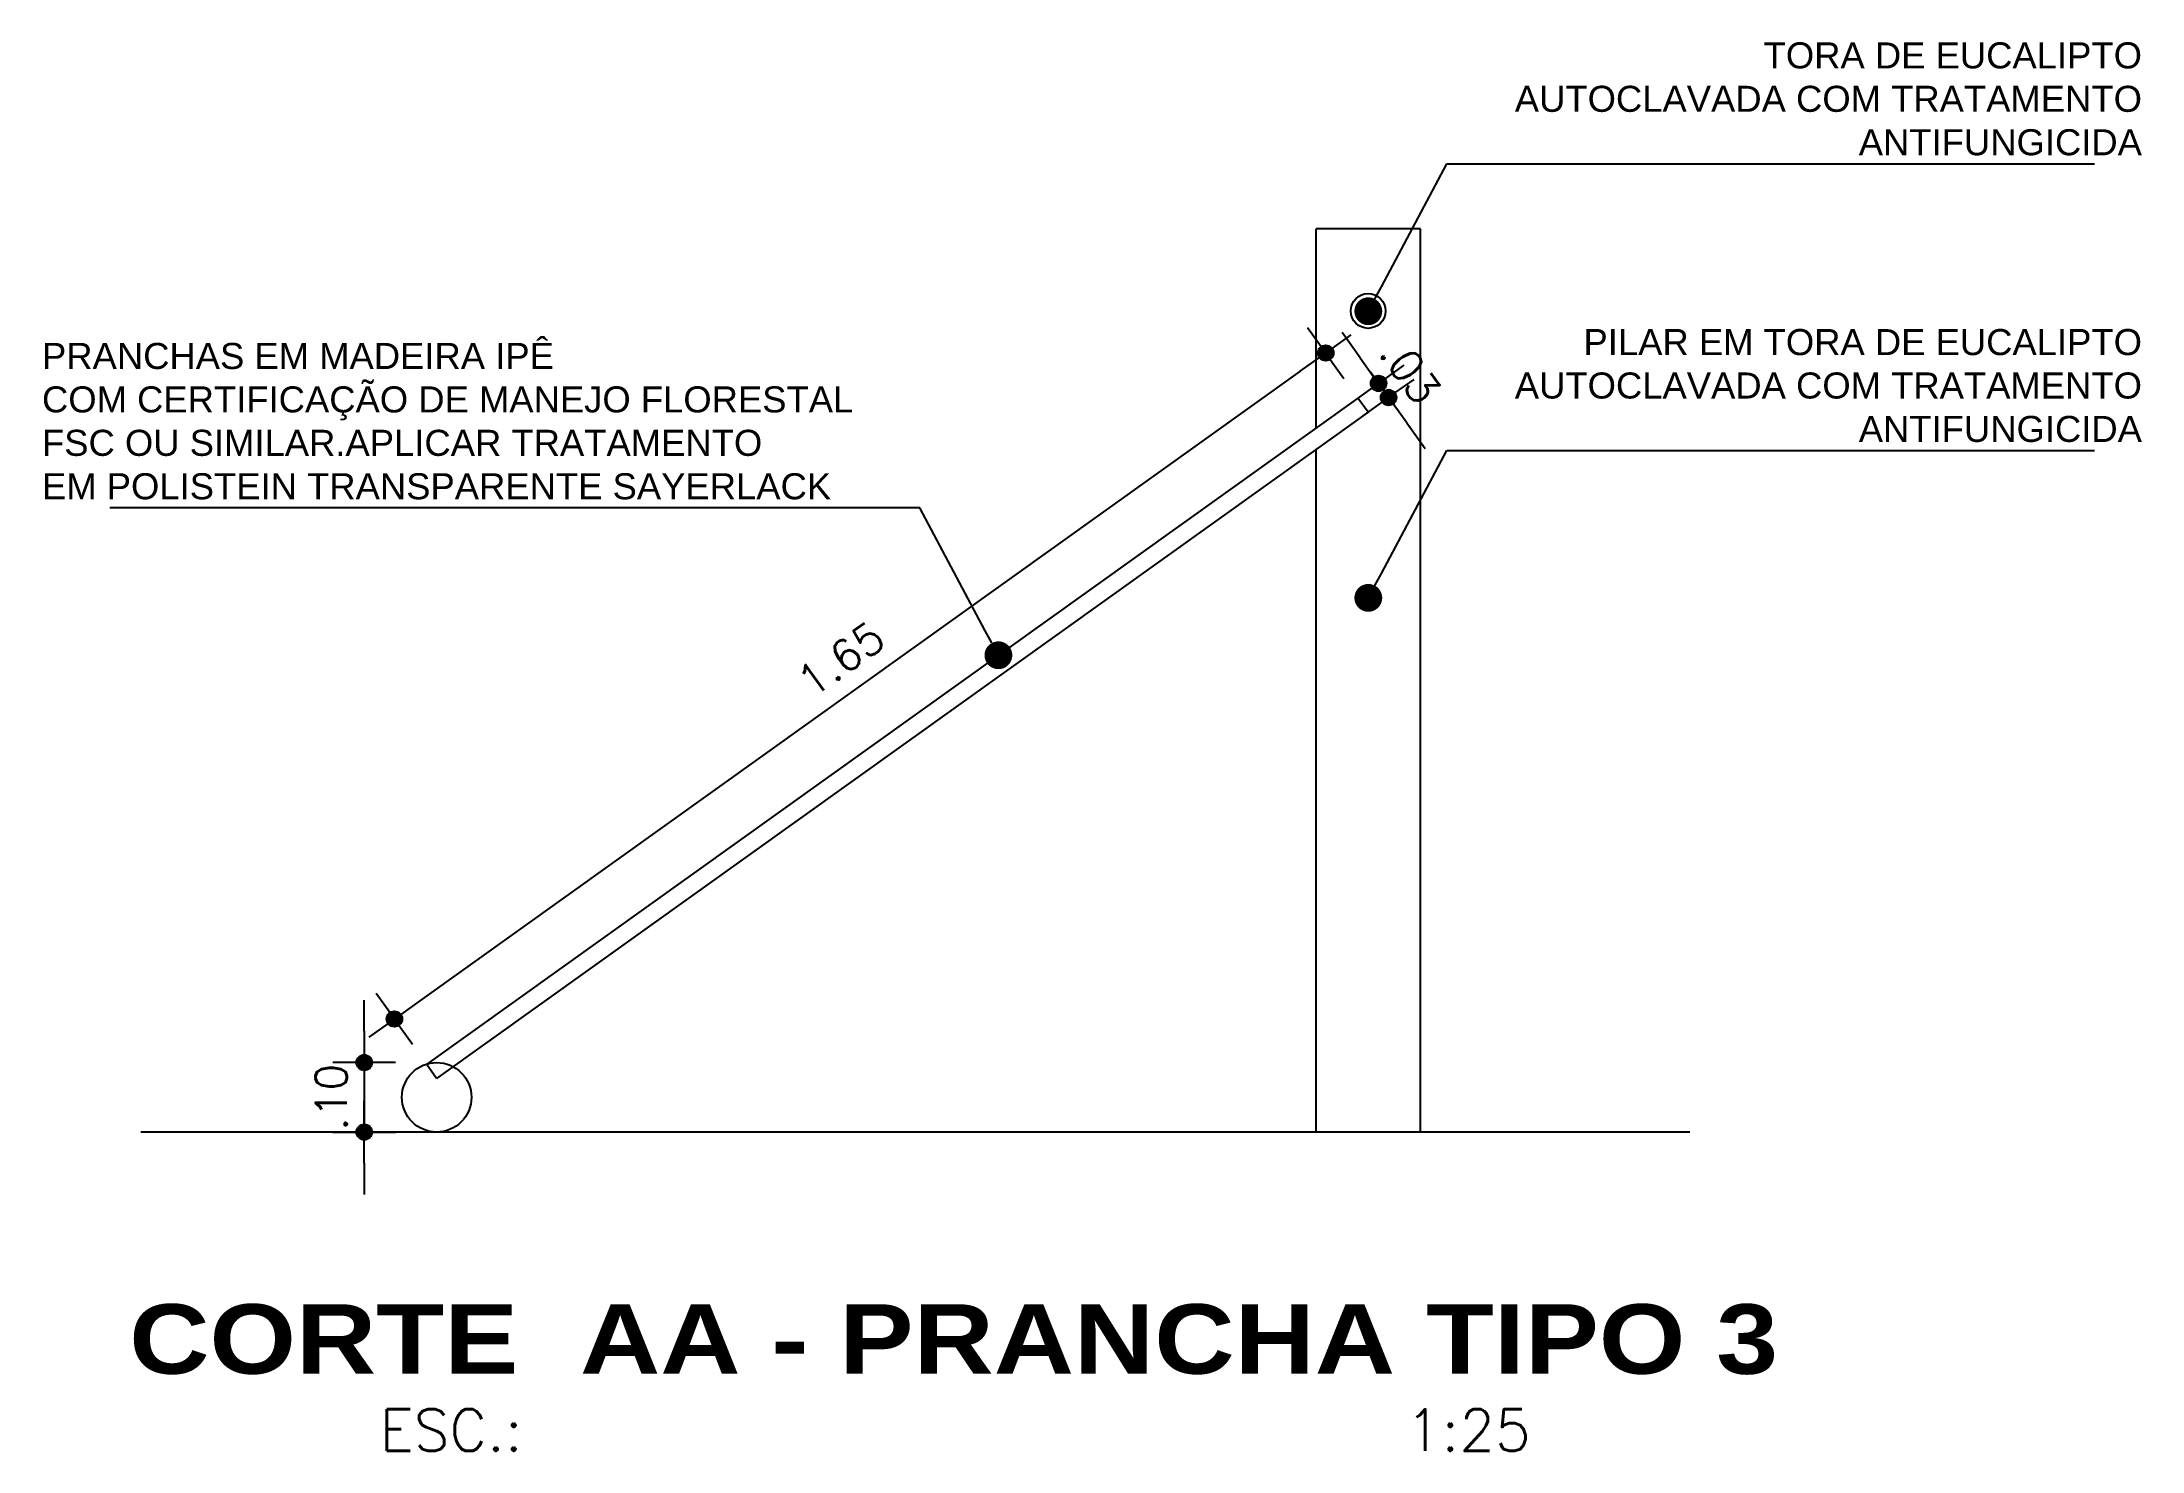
# Model space of a CAD drawing. Header units: millimetres. Extents: x 490 to 675, y -160 to -87.
# Drawn here: x 562.022 to 565.043, y -155.859 to -153.831 of the extents above; entities that cross this region are included whole.
import ezdxf
from ezdxf import colors
from ezdxf.entities.mleader import LeaderData, LeaderLine
from ezdxf.enums import TextEntityAlignment as Align
from ezdxf.math import Vec2, Vec3

# ---------------------------------------------------------------- set-up
doc = ezdxf.new("R2010")
doc.units = ezdxf.units.MM
doc.header["$LTSCALE"] = 2.5
for name, color, linetype in [('AN_INDICAÇAO', 2, 'Continuous'), ('ARQ_CORTE', 3, 'Continuous'), ('ARQ_ESTRUTURA', 6, 'Continuous'), ('ARQ_VISTA02', 2, 'Continuous'), ('COTAS', 1, 'Continuous'), ('TITULO', 2, 'Continuous')]:
    doc.layers.add(name, color=color, linetype=linetype)
doc.styles.add('ARIAL 1-025', font='arial.ttf', dxfattribs={"height": 0.05})
doc.styles.add('COTA200', font='ROMANS.SHX')
doc.styles.add('COTA25', font='romans.shx')
doc.styles.add('TIT200', font='')
doc.styles.get('TIT200').set_extended_font_data('Arial Black')
doc.dimstyles.new('COTA25$0', dxfattribs={"dimtxt": 0.045, "dimasz": 0.045, "dimexe": 0.05, "dimexo": 0.95, "dimgap": 0.025, "dimtad": 1, "dimzin": 4, "dimdsep": 46, "dimtxsty": 'COTA25', "dimblk": 'bola', "dimcen": -0.1, "dimdle": 0.05, "dimse1": 1, "dimse2": 1, "dimclrd": 256, "dimclre": 3, "dimclrt": 2, "dimadec": 0, "dimazin": 0, "dimtfac": 1, "dimtix": 1, "dimtmove": 2, "dimatfit": 3, "dimldrblk": 'USERTICK', "dimfxl": 1, "dimtvp": 2.5, "dimtolj": 1, "dimtzin": 4, "dimarcsym": 0})

msp = doc.modelspace()

# ---------------------------------------------------------------- texts
at = {"layer": 'TITULO'}
for s, height, style, p in [('CORTE  AA - PRANCHA TIPO 3', 0.1, 'TIT200', (563.3337, -155.6975)), ('ESC.:                            1:25', 0.06, 'COTA200', (563.336, -155.8287))]:
    msp.add_text(s, height=height, dxfattribs=dict(at, style=style)).set_placement(p, align=Align.MIDDLE_CENTER)

# ---------------------------------------------------------------- blocks, each defined once
blk = doc.blocks.new('_Dot')
at = {"color": 0, "linetype": 'ByBlock', "lineweight": -2}
blk.add_line((-0.5, 0), (-1, 0), dxfattribs=at)
at = {"color": 0, "linetype": 'ByBlock', "const_width": 0.5}
blk.add_lwpolyline([(-0.25, 0, 1), (0.25, 0, 1)], format="xyb", close=True, dxfattribs=at)
blk = doc.blocks.new('bola')
blk.add_hatch(color=0).paths.add_polyline_path([(-0.25, 0, 1), (0.25, 0, 1)])
at = {"color": 0}
for p, q in [((0, 1), (0, 0.25)), ((-1, 0), (-0.25, 0)), ((0.25, 0), (1, 0)), ((0, -0.25), (0, -1))]:
    blk.add_line(p, q, dxfattribs=at)
blk.add_circle((0, 0), 0.25, dxfattribs=at)
blk = doc.blocks.new('*D420')
at = {"layer": 'COTAS', "lineweight": -2}
for p, q in [((562.4859, -155.2547), (562.4859, -155.2097)), ((562.4859, -155.2997), (562.4859, -155.3997)), ((562.4859, -155.4447), (562.4859, -155.4897))]:
    blk.add_line(p, q, dxfattribs=at)
at = {"layer": 'DEFPOINTS', "color": 0}
for p in [(562.5901, -155.2997), (562.4859, -155.3997), (562.5901, -155.3997)]:
    blk.add_point(p, dxfattribs=at)
at = {"layer": 'COTAS', "lineweight": -2, "xscale": 0.045, "yscale": 0.045, "zscale": 0.045}
for p, rotation in [((562.4859, -155.2997), 270), ((562.4859, -155.3997), 90)]:
    blk.add_blockref('bola', p, dxfattribs=dict(at, rotation=rotation))
at = {"layer": 'COTAS', "color": 2, "insert": (562.4384, -155.3497), "char_height": 0.045, "attachment_point": 5, "rotation": 90, "style": 'COTA25'}
blk.add_mtext('\\A1;.10', dxfattribs=at)
blk = doc.blocks.new('USERTICK')
at = {"color": 0}
for p, q in [((0, 1), (0, -1)), ((-1, 0), (1, 0))]:
    blk.add_line(p, q, dxfattribs=at)
blk.add_circle((0, 0), 0.25, dxfattribs=at)
blk = doc.blocks.new('*D421')
at = {"layer": 'COTAS', "lineweight": -2}
for p, q in [((563.9187, -154.2856), (563.8925, -154.249)), ((563.9449, -154.3222), (563.9594, -154.3426)), ((563.9856, -154.3792), (564.0118, -154.4158))]:
    blk.add_line(p, q, dxfattribs=at)
at = {"layer": 'DEFPOINTS', "color": 0}
for p in [(563.9153, -154.3434), (563.9299, -154.3637), (563.9594, -154.3426)]:
    blk.add_point(p, dxfattribs=at)
at = {"layer": 'COTAS', "lineweight": -2, "xscale": 0.045, "yscale": 0.045, "zscale": 0.045}
for p, rotation in [((563.9449, -154.3222), 305.5826939624752), ((563.9594, -154.3426), 125.5826939624751)]:
    blk.add_blockref('bola', p, dxfattribs=dict(at, rotation=rotation))
at = {"layer": 'COTAS', "color": 2, "insert": (563.9908, -154.3048), "char_height": 0.045, "attachment_point": 5, "rotation": 305.5827, "style": 'COTA25'}
blk.add_mtext('\\A1;.03', dxfattribs=at)
blk = doc.blocks.new('*D422')
at = {"layer": 'COTAS', "lineweight": -2}
blk.add_line((563.8323, -154.3047), (562.5658, -155.2108), dxfattribs=at)
at = {"layer": 'DEFPOINTS', "color": 0}
for p in [(563.9153, -154.3434), (562.5292, -155.237), (562.5757, -155.3019)]:
    blk.add_point(p, dxfattribs=at)
at = {"layer": 'COTAS', "lineweight": -2, "xscale": 0.045, "yscale": 0.045, "zscale": 0.045}
for p, rotation in [((563.8689, -154.2785), 35.58269396257358), ((562.5292, -155.237), 215.5826939625736)]:
    blk.add_blockref('bola', p, dxfattribs=dict(at, rotation=rotation))
at = {"layer": 'COTAS', "color": 2, "insert": (563.1714, -154.7191), "char_height": 0.045, "attachment_point": 5, "rotation": 35.5827, "style": 'COTA25'}
blk.add_mtext('\\A1;1.65', dxfattribs=at)

# ---------------------------------------------------------------- dimensions: what is measured, and where the dimension line sits
at = {"layer": 'COTAS'}
for p1, p2, distance, picture, middle in [((563.9153, -154.3434), (562.5757, -155.3019), -0.0798, '*D422', (563.1714, -154.7191)), ((563.91534814, -154.34336719), (563.92989507, -154.3636991), 0.0363039, '*D421', (563.99077735, -154.30476955))]:
    dim = msp.add_aligned_dim(p1=p1, p2=p2, distance=distance, dimstyle='COTA25$0', override={"dimclrt": 2}, dxfattribs=at)
    dim.commit()
    dim.dimension.update_dxf_attribs({"geometry": picture, "text_midpoint": middle})
dim = msp.add_linear_dim(base=(562.4859, -155.3997), p1=(562.5901, -155.2997), p2=(562.5901, -155.3997), angle=90, dimstyle='COTA25$0', override={"dimclrt": 2}, dxfattribs=at)
dim.commit()
dim.dimension.update_dxf_attribs({"geometry": '*D420', "text_midpoint": (562.4384, -155.3497)})

# ---------------------------------------------------------------- linework, layer by layer
at = {"layer": 'ARQ_CORTE'}
for p, q in [((563.9153, -154.3434), (562.5757, -155.3019)), ((563.9299, -154.3637), (562.5898, -155.3225)), ((563.9299, -154.3637), (563.9153, -154.3434)), ((562.5898, -155.3225), (562.5753, -155.3021))]:
    msp.add_line(p, q, dxfattribs=at)
for centre, radius in [((563.9299, -154.218), 0.025), ((562.5901, -155.3497), 0.05)]:
    msp.add_circle(centre, radius, dxfattribs=at)
at = {"layer": 'ARQ_ESTRUTURA'}
msp.add_line((564.3929, -155.3997), (562.1645, -155.3997), dxfattribs=at)
at = {"layer": 'ARQ_VISTA02'}
for p, q in [((564.0052, -154.0997), (563.8552, -154.0997)), ((563.8552, -154.3864), (563.8552, -154.0997)), ((564.0052, -155.3997), (564.0052, -154.0997)), ((563.8552, -155.3997), (563.8552, -154.4172))]:
    msp.add_line(p, q, dxfattribs=at)

msp.set_redraw_order([(e.dxf.handle, doc.entitydb.next_handle()) for e in msp.query("TEXT MTEXT ATTDEF DIMENSION ARC_DIMENSION")])  # texts and dimensions are drawn at this point

# ---------------------------------------------------------------- leaders
at = {"layer": 'AN_INDICAÇAO'}
ml = msp.add_multileader_mtext('Standard', dxfattribs=at)
ml.set_content('TORA DE EUCALIPTO\\P\\pq*;AUTOCLAVADA COM TRATAMENTO\\PANTIFUNGICIDA', color=256, style='ARIAL 1-025')
ml.set_leader_properties(color=256, linetype='ByLayer', lineweight=-1)
ml.set_arrow_properties(name='DOT')
ml.build(insert=Vec2(0, 0))
ml.multileader.update_dxf_attribs({"text_left_attachment_type": 5, "text_right_attachment_type": 5, "dogleg_length": 0.1, "arrow_head_size": 0.04})
ctx = ml.context
ctx.base_point, ctx.char_height, ctx.arrow_head_size, ctx.landing_gap_size, ctx.plane_origin = Vec3(564.1432, -154.0064), 0.0375, 0.04, 0, Vec3(563.9302, -154.2184)
ctx.left_attachment, ctx.right_attachment, ctx.text_align_type = 5, 5, 2
notes = []
notes.append((ctx, [(0, (1, 1, 0), (564.0432, -154.0064), (1, 0), 0.1, [(0, [(563.9302, -154.2184)], 0, [])])]))
ctx.mtext.insert, ctx.mtext.alignment, ctx.mtext.line_spacing_style, ctx.mtext.flow_direction = Vec3(565.0431, -153.8314), 3, 2, 5
ml = msp.add_multileader_mtext('Standard', dxfattribs=at)
ml.set_content('PILAR EM TORA DE EUCALIPTO\\P\\pq*;AUTOCLAVADA COM TRATAMENTO\\PANTIFUNGICIDA', color=256, style='ARIAL 1-025')
ml.set_leader_properties(color=256, linetype='ByLayer', lineweight=-1)
ml.set_arrow_properties(name='DOT')
ml.build(insert=Vec2(0, 0))
ml.multileader.update_dxf_attribs({"text_left_attachment_type": 5, "text_right_attachment_type": 5, "dogleg_length": 0.1, "arrow_head_size": 0.04})
ctx = ml.context
ctx.base_point, ctx.char_height, ctx.arrow_head_size, ctx.landing_gap_size, ctx.plane_origin = Vec3(564.1432, -154.419), 0.0375, 0.04, 0, Vec3(563.9302, -154.6309)
ctx.left_attachment, ctx.right_attachment, ctx.text_align_type = 5, 5, 2
notes.append((ctx, [(0, (1, 1, 0), (564.0432, -154.419), (1, 0), 0.1, [(0, [(563.9302, -154.6309)], 0, [])])]))
ctx.mtext.insert, ctx.mtext.alignment, ctx.mtext.line_spacing_style, ctx.mtext.flow_direction = Vec3(565.0431, -154.244), 3, 2, 5
ml = msp.add_multileader_mtext('Standard', dxfattribs=at)
ml.set_content('PRANCHAS EM MADEIRA IPÊ\\PCOM CERTIFICAÇÃO DE MANEJO FLORESTAL\\PFSC OU SIMILAR.APLICAR TRATAMENTO\\PEM POLISTEIN TRANSPARENTE SAYERLACK', color=256, style='ARIAL 1-025')
ml.set_leader_properties(color=256, linetype='ByLayer', lineweight=-1)
ml.set_arrow_properties(name='DOT')
ml.build(insert=Vec2(0, 0))
ml.multileader.update_dxf_attribs({"text_left_attachment_type": 5, "text_right_attachment_type": 5, "dogleg_length": 0.1, "arrow_head_size": 0.04})
ctx = ml.context
ctx.base_point, ctx.char_height, ctx.arrow_head_size, ctx.landing_gap_size, ctx.plane_origin = Vec3(562.0223, -154.5015), 0.0375, 0.04, 0, Vec3(563.3981, -154.7135)
ctx.left_attachment, ctx.right_attachment = 5, 5
notes.append((ctx, [(0, (1, 1, 0), (563.285, -154.5015), (-1, 0), 0.1, [(0, [(563.3981, -154.7135)], 0, [])])]))
ctx.mtext.insert, ctx.mtext.line_spacing_style, ctx.mtext.flow_direction = Vec3(562.0223, -154.264), 2, 5
for ctx, leaders in notes:
    for number, flags, end, landing, length, lines in leaders:
        leader = LeaderData()
        leader.index, (leader.has_last_leader_line, leader.has_dogleg_vector, leader.attachment_direction) = number, flags
        leader.last_leader_point, leader.dogleg_vector, leader.dogleg_length = Vec3(end), Vec3(landing), length
        for number, points, colour, breaks in lines:
            line = LeaderLine()
            line.index, line.vertices, line.color, line.breaks = number, Vec3.list(points), colors.encode_raw_color(colour), breaks
            leader.lines.append(line)
        ctx.leaders.append(leader)

doc.saveas('drawing.dxf')
